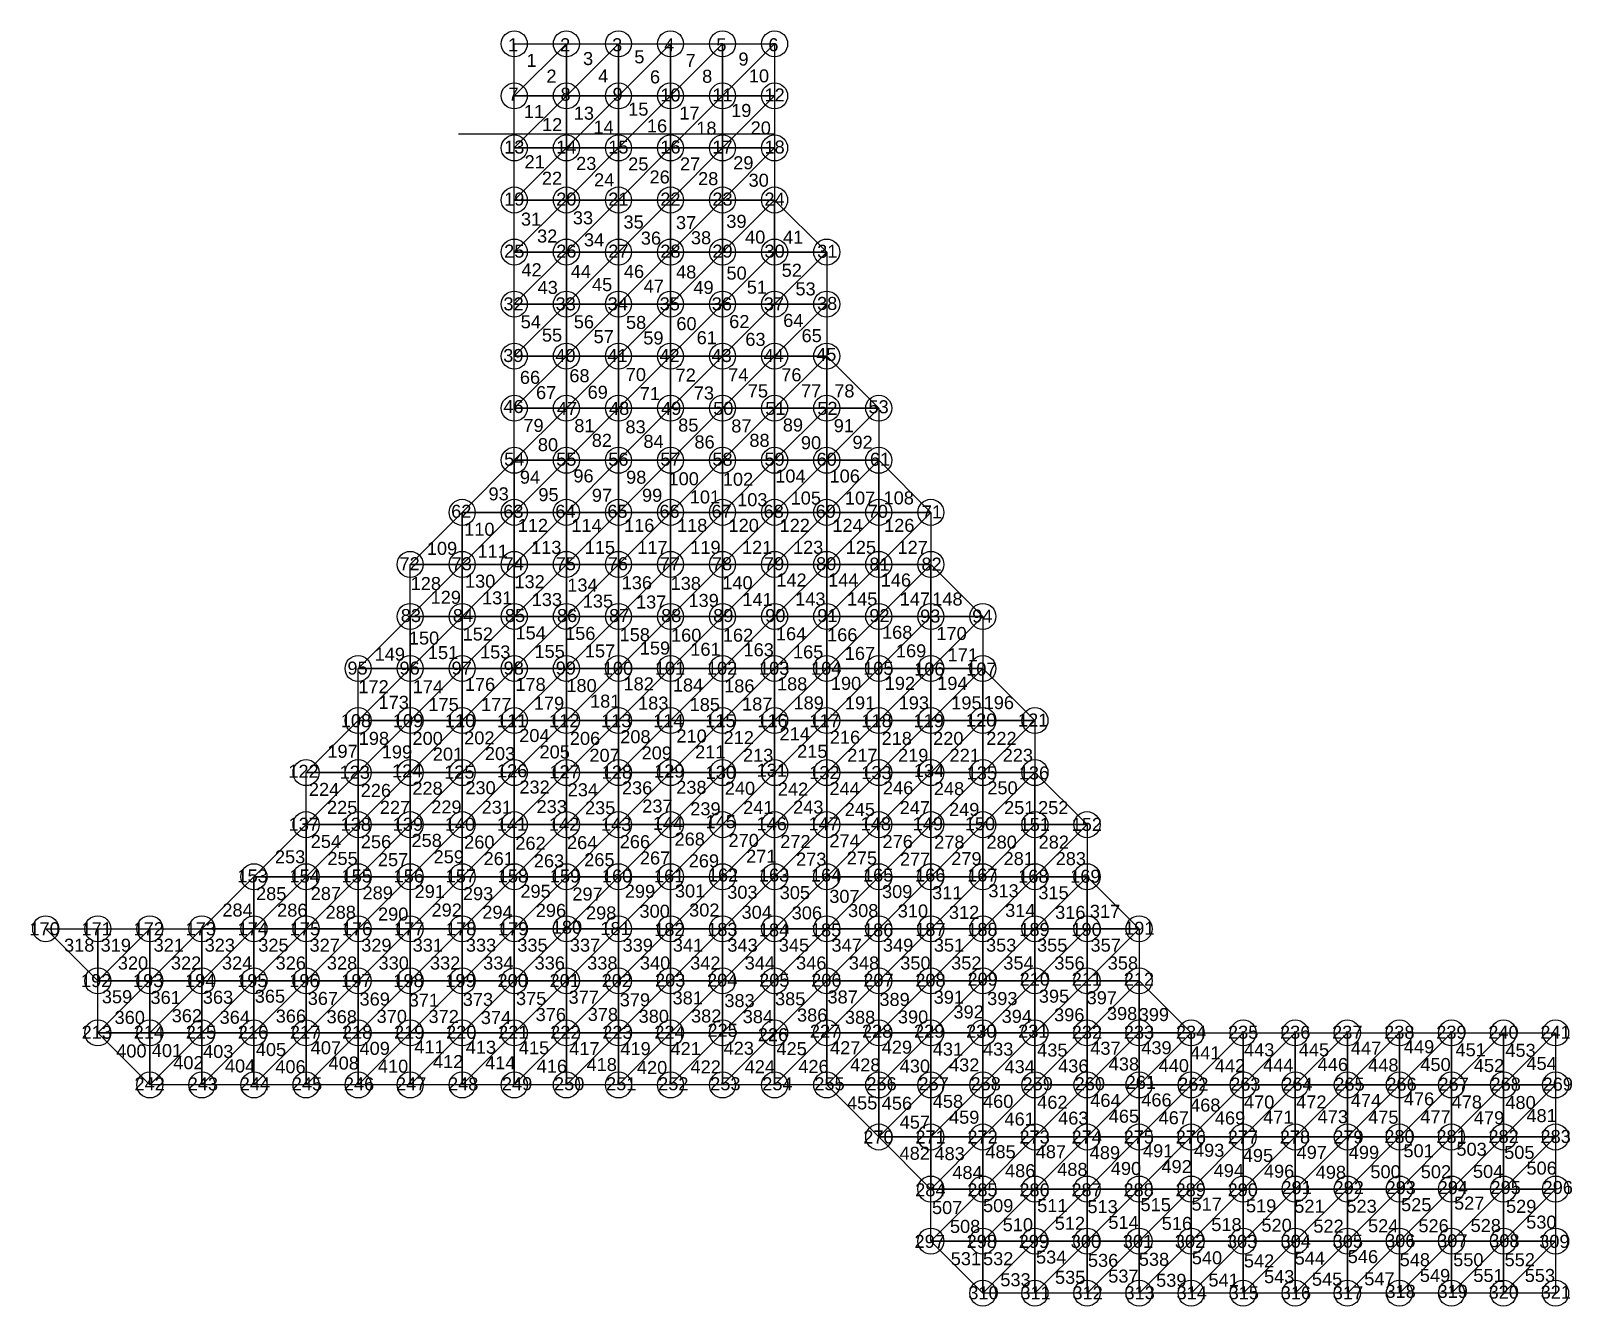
# Model space of a CAD drawing. Header units: inches. Extents: x -1 to 117, y -1 to 97.
import ezdxf

# ---------------------------------------------------------------- set-up
doc = ezdxf.new("R2010")
doc.units = ezdxf.units.IN
doc.header["$MEASUREMENT"] = 0
for name, color, linetype in [('ELEMENTO TRIANGULAR', 7, 'Continuous'), ('NODE', 7, 'Continuous'), ('NÚMERO DO ELEMENTO', 7, 'Continuous'), ('NÚMERO DOS NÓS', 7, 'Continuous')]:
    doc.layers.add(name, color=color, linetype=linetype)
doc.styles.get("Standard").update_dxf_attribs({"font": 'arial.ttf'})

msp = doc.modelspace()

# ---------------------------------------------------------------- texts
at = {"layer": 'NÚMERO DO ELEMENTO'}
for s, p in [('1', (36.94, 94.23)), ('3', (41.28, 94.37)), ('5', (45.22, 94.5)), ('7', (49.16, 94.22)), ('9', (53.22, 94.33)), ('2', (38.47, 93.02)), ('4', (42.44, 93.03)), ('6', (46.42, 92.96)), ('8', (50.43, 93.01)), ('10', (54.02, 93.04)), ('11', (36.74, 90.3)), ('13', (40.57, 90.17)), ('15', (44.75, 90.48)), ('17', (48.68, 90.18)), ('19', (52.66, 90.38)), ('12', (38.13, 89.29)), ('14', (42.08, 89.1)), ('16', (46.19, 89.19)), ('18', (49.98, 89.02)), ('20', (54.16, 89.04)), ('21', (36.79, 86.44)), ('23', (40.75, 86.31)), ('25', (44.75, 86.27)), ('27', (48.73, 86.27)), ('29', (52.82, 86.36)), ('22', (38.12, 85.17)), ('24', (42.13, 85.05)), ('26', (46.39, 85.27)), ('28', (50.12, 85.14)), ('30', (54, 85.02)), ('31', (36.51, 82.03)), ('33', (40.5, 82.13)), ('32', (37.75, 80.73)), ('35', (44.39, 81.81)), ('37', (48.42, 81.76)), ('39', (52.29, 81.86)), ('34', (41.35, 80.44)), ('36', (45.72, 80.57)), ('38', (49.57, 80.6)), ('40', (53.73, 80.65)), ('41', (56.65, 80.65)), ('42', (36.55, 78.14)), ('44', (40.34, 78.01)), ('46', (44.42, 78.01)), ('48', (48.43, 77.97)), ('50', (52.3, 77.88)), ('52', (56.54, 78.1)), ('43', (37.79, 76.78)), ('45', (41.97, 77)), ('47', (45.94, 76.88)), ('49', (49.76, 76.78)), ('51', (53.86, 76.8)), ('53', (57.6, 76.67)), ('54', (36.49, 74.14)), ('56', (40.57, 74.14)), ('58', (44.58, 74.09)), ('60', (48.45, 74)), ('62', (52.51, 74.16)), ('64', (56.66, 74.25)), ('55', (38.12, 73.12)), ('57', (42.09, 73)), ('59', (45.91, 72.9)), ('61', (50.01, 72.92)), ('63', (53.75, 72.79)), ('65', (58.07, 73.08)), ('70', (44.56, 70.09)), ('72', (48.39, 70.05)), ('74', (52.43, 70.07)), ('76', (56.51, 70.07)), ('66', (36.43, 69.87)), ('68', (40.23, 70)), ('67', (37.67, 68.7)), ('69', (41.63, 68.73)), ('71', (45.64, 68.62)), ('73', (49.79, 68.67)), ('75', (53.94, 68.83)), ('77', (58.03, 68.83)), ('78', (60.58, 68.83)), ('79', (36.7, 66.18)), ('81', (40.61, 66.16)), ('83', (44.54, 66.07)), ('85', (48.59, 66.2)), ('87', (52.67, 66.14)), ('89', (56.63, 66.21)), ('91', (60.54, 66.16)), ('80', (37.81, 64.7)), ('82', (41.95, 65.03)), ('84', (45.92, 64.95)), ('86', (49.84, 64.91)), ('88', (54.06, 65.03)), ('90', (58.02, 64.85)), ('92', (61.98, 64.88)), ('94', (36.43, 62.2)), ('96', (40.54, 62.3)), ('98', (44.59, 62.2)), ('100', (47.85, 62.08)), ('102', (52.02, 62.04)), ('104', (56.05, 62.29)), ('106', (60.22, 62.29)), ('93', (34.02, 60.92)), ('95', (37.85, 60.86)), ('97', (41.96, 60.81)), ('99', (45.81, 60.81)), ('101', (49.48, 60.68)), ('105', (57.23, 60.6)), ('107', (61.4, 60.6)), ('108', (64.37, 60.61)), ('103', (53.12, 60.47)), ('110', (32.15, 58.2)), ('112', (36.26, 58.5)), ('114', (40.38, 58.5)), ('116', (44.43, 58.5)), ('118', (48.5, 58.5)), ('120', (52.46, 58.5)), ('122', (56.38, 58.5)), ('124', (60.44, 58.5)), ('126', (64.41, 58.5)), ('109', (29.28, 56.73)), ('111', (33.17, 56.51)), ('113', (37.29, 56.81)), ('115', (41.41, 56.81)), ('117', (45.45, 56.81)), ('119', (49.52, 56.81)), ('121', (53.49, 56.81)), ('123', (57.41, 56.81)), ('125', (61.46, 56.81)), ('127', (65.44, 56.81)), ('128', (28.04, 54.03)), ('130', (32.21, 54.21)), ('132', (36.01, 54.17)), ('134', (40.07, 53.91)), ('136', (44.25, 54.09)), ('138', (48.01, 54.04)), ('140', (51.98, 54.09)), ('142', (56.13, 54.3)), ('144', (60.11, 54.3)), ('146', (64.15, 54.3)), ('129', (29.57, 52.97)), ('131', (33.52, 52.93)), ('133', (37.34, 52.8)), ('135', (41.26, 52.68)), ('137', (45.35, 52.61)), ('139', (49.38, 52.73)), ('141', (53.52, 52.8)), ('143', (57.58, 52.84)), ('145', (61.56, 52.84)), ('147', (65.61, 52.84)), ('148', (68.11, 52.84)), ('152', (32.03, 50.15)), ('154', (36.09, 50.23)), ('156', (39.9, 50.2)), ('158', (44.09, 50.1)), ('160', (48.04, 50.06)), ('162', (52.02, 50.06)), ('164', (56.1, 50.17)), ('166', (60.03, 50.09)), ('168', (64.25, 50.28)), ('170', (68.43, 50.19)), ('150', (27.9, 49.84)), ('153', (33.37, 48.77)), ('155', (37.55, 48.81)), ('157', (41.42, 48.85)), ('159', (45.64, 49.07)), ('161', (49.52, 48.98)), ('163', (53.61, 48.94)), ('165', (57.41, 48.77)), ('169', (65.32, 48.86)), ('149', (25.27, 48.6)), ('151', (29.36, 48.72)), ('167', (61.39, 48.66)), ('171', (69.29, 48.55)), ('190', (60.32, 46.36)), ('192', (64.46, 46.36)), ('194', (68.49, 46.36)), ('172', (24.02, 46.1)), ('174', (28.2, 46.1)), ('176', (32.2, 46.28)), ('178', (36.08, 46.28)), ('180', (40, 46.19)), ('182', (44.39, 46.32)), ('184', (48.18, 46.23)), ('186', (52.12, 46.16)), ('188', (56.18, 46.32)), ('173', (25.57, 44.9)), ('175', (29.4, 44.73)), ('177', (33.45, 44.73)), ('179', (37.5, 44.83)), ('181', (41.82, 44.99)), ('183', (45.51, 44.84)), ('185', (49.47, 44.73)), ('187', (53.5, 44.77)), ('189', (57.45, 44.86)), ('191', (61.4, 44.86)), ('193', (65.53, 44.86)), ('195', (69.57, 44.86)), ('196', (72.06, 44.88)), ('198', (24.05, 42.13)), ('200', (28.18, 42.13)), ('202', (32.15, 42.17)), ('204', (36.38, 42.35)), ('206', (40.27, 42.13)), ('208', (44.14, 42.26)), ('210', (48.46, 42.31)), ('212', (52.08, 42.19)), ('214', (56.38, 42.48)), ('216', (60.24, 42.22)), ('218', (64.22, 42.13)), ('220', (68.18, 42.13)), ('222', (72.26, 42.13)), ('197', (21.64, 41.14)), ('199', (25.82, 41.09)), ('201', (29.74, 40.92)), ('203', (33.74, 40.96)), ('205', (37.94, 41.09)), ('207', (41.77, 40.83)), ('209', (45.78, 41.01)), ('211', (49.89, 41.09)), ('213', (53.57, 40.83)), ('215', (57.73, 41.14)), ('217', (61.58, 40.83)), ('219', (65.48, 40.83)), ('221', (69.44, 40.83)), ('223', (73.52, 40.83)), ('224', (20.22, 38.21)), ('226', (24.2, 38.13)), ('228', (28.17, 38.3)), ('230', (32.24, 38.34)), ('232', (36.39, 38.39)), ('234', (40.1, 38.18)), ('236', (44.27, 38.33)), ('238', (48.44, 38.37)), ('240', (52.17, 38.3)), ('242', (56.25, 38.23)), ('244', (60.21, 38.27)), ('246', (64.32, 38.33)), ('248', (68.23, 38.27)), ('250', (72.34, 38.33)), ('233', (37.71, 36.89)), ('237', (45.83, 36.93)), ('225', (21.61, 36.83)), ('227', (25.67, 36.83)), ('229', (29.62, 36.86)), ('231', (33.49, 36.84)), ('235', (41.43, 36.8)), ('239', (49.52, 36.72)), ('241', (53.58, 36.82)), ('243', (57.42, 36.85)), ('245', (61.38, 36.67)), ('247', (65.61, 36.81)), ('249', (69.4, 36.67)), ('251', (73.63, 36.81)), ('252', (76.24, 36.81)), ('254', (20.36, 34.21)), ('256', (24.21, 34.19)), ('258', (28.1, 34.29)), ('260', (32.15, 34.16)), ('262', (36.08, 34.07)), ('264', (40.05, 34.12)), ('266', (44.1, 34.19)), ('268', (48.31, 34.39)), ('270', (52.46, 34.29)), ('272', (56.43, 34.2)), ('274', (60.21, 34.26)), ('276', (64.29, 34.2)), ('278', (68.26, 34.16)), ('280', (72.28, 34.16)), ('282', (76.28, 34.16)), ('253', (17.61, 33.03)), ('255', (21.64, 32.9)), ('257', (25.52, 32.81)), ('259', (29.8, 33.03)), ('261', (33.64, 32.89)), ('263', (37.5, 32.72)), ('265', (41.37, 32.81)), ('267', (45.65, 32.94)), ('269', (49.4, 32.72)), ('271', (53.81, 33.07)), ('273', (57.65, 32.85)), ('275', (61.54, 32.94)), ('277', (65.63, 32.85)), ('279', (69.57, 32.89)), ('281', (73.59, 32.89)), ('283', (77.59, 32.89)), ('285', (16.16, 30.2)), ('287', (20.36, 30.21)), ('289', (24.34, 30.26)), ('291', (28.34, 30.37)), ('293', (32.05, 30.2)), ('295', (36.47, 30.38)), ('297', (40.46, 30.17)), ('299', (44.49, 30.38)), ('301', (48.34, 30.41)), ('303', (52.36, 30.31)), ('305', (56.39, 30.28)), ('307', (60.2, 29.99)), ('309', (64.25, 30.36)), ('311', (68.1, 30.27)), ('313', (72.42, 30.42)), ('315', (76.26, 30.27)), ('284', (13.57, 28.94)), ('286', (17.78, 28.93)), ('288', (21.5, 28.77)), ('290', (25.53, 28.63)), ('292', (29.64, 28.94)), ('294', (33.54, 28.77)), ('296', (37.65, 28.91)), ('298', (41.51, 28.72)), ('300', (45.62, 28.85)), ('302', (49.43, 28.94)), ('304', (53.46, 28.77)), ('306', (57.31, 28.72)), ('308', (61.64, 28.9)), ('310', (65.46, 28.87)), ('312', (69.39, 28.76)), ('314', (73.71, 28.91)), ('316', (77.55, 28.76)), ('317', (80.22, 28.84)), ('318', (1.41, 26.24)), ('319', (4.22, 26.24)), ('321', (8.29, 26.24)), ('323', (12.21, 26.24)), ('325', (16.33, 26.24)), ('327', (20.27, 26.24)), ('329', (24.24, 26.24)), ('331', (28.19, 26.24)), ('333', (32.28, 26.24)), ('335', (36.23, 26.24)), ('337', (40.27, 26.24)), ('339', (44.32, 26.24)), ('341', (48.18, 26.24)), ('343', (52.37, 26.24)), ('345', (56.32, 26.24)), ('347', (60.37, 26.24)), ('349', (64.32, 26.24)), ('351', (68.23, 26.24)), ('353', (72.24, 26.24)), ('355', (76.16, 26.24)), ('357', (80.27, 26.24)), ('320', (5.54, 24.87)), ('322', (9.62, 24.87)), ('324', (13.54, 24.87)), ('326', (17.66, 24.87)), ('328', (21.6, 24.87)), ('330', (25.57, 24.87)), ('332', (29.52, 24.87)), ('334', (33.61, 24.87)), ('336', (37.56, 24.87)), ('338', (41.6, 24.87)), ('340', (45.65, 24.87)), ('342', (49.51, 24.87)), ('344', (53.7, 24.87)), ('346', (57.65, 24.87)), ('348', (61.7, 24.87)), ('350', (65.65, 24.87)), ('352', (69.56, 24.87)), ('354', (73.57, 24.87)), ('356', (77.49, 24.87)), ('358', (81.59, 24.87)), ('359', (4.31, 22.28)), ('361', (8.05, 22.22)), ('363', (12.07, 22.24)), ('365', (16.06, 22.32)), ('367', (20.13, 22.15)), ('369', (24.11, 22.1)), ('371', (27.89, 22.02)), ('373', (32.04, 22.07)), ('375', (36.13, 22.14)), ('377', (40.17, 22.24)), ('379', (44.1, 22.04)), ('381', (48.16, 22.19)), ('383', (52.14, 21.98)), ('385', (56.03, 22.12)), ('387', (60.06, 22.26)), ('389', (64.05, 22.07)), ('391', (68.22, 22.24)), ('393', (72.33, 22.14)), ('395', (76.3, 22.32)), ('397', (79.97, 22.2)), ('360', (5.29, 20.69)), ('362', (9.68, 20.82)), ('364', (13.36, 20.7)), ('366', (17.67, 20.79)), ('368', (21.58, 20.74)), ('370', (25.42, 20.77)), ('372', (29.41, 20.76)), ('374', (33.43, 20.68)), ('376', (37.64, 20.91)), ('378', (41.64, 20.92)), ('380', (45.55, 20.78)), ('382', (49.58, 20.8)), ('384', (53.55, 20.75)), ('386', (57.72, 20.87)), ('388', (61.4, 20.7)), ('390', (65.47, 20.73)), ('392', (69.74, 21.11)), ('394', (73.44, 20.77)), ('396', (77.47, 20.89)), ('398', (81.53, 20.99)), ('399', (83.97, 20.91)), ('400', (5.42, 18.11)), ('401', (8.15, 18.14)), ('403', (12.09, 18.07)), ('405', (16.14, 18.22)), ('407', (20.36, 18.36)), ('409', (24.11, 18.31)), ('411', (28.32, 18.43)), ('413', (32.27, 18.4)), ('415', (36.35, 18.36)), ('417', (40.22, 18.29)), ('419', (44.15, 18.29)), ('421', (48, 18.29)), ('423', (52.08, 18.32)), ('425', (56.14, 18.29)), ('427', (60.26, 18.36)), ('429', (64.23, 18.4)), ('431', (68.15, 18.25)), ('433', (72.01, 18.25)), ('435', (76.17, 18.18)), ('437', (80.25, 18.32)), ('439', (84.17, 18.36)), ('441', (87.92, 17.96)), ('443', (92.06, 18.2)), ('445', (96.27, 18.2)), ('447', (100.27, 18.32)), ('449', (104.34, 18.44)), ('451', (108.31, 18.2)), ('453', (112.14, 18.16)), ('402', (9.8, 17.21)), ('404', (13.77, 16.96)), ('406', (17.64, 16.9)), ('408', (21.73, 17.18)), ('410', (25.52, 16.94)), ('412', (29.75, 17.29)), ('414', (33.76, 17.21)), ('416', (37.72, 16.94)), ('418', (41.55, 17.07)), ('420', (45.42, 16.84)), ('422', (49.54, 16.89)), ('424', (53.7, 16.9)), ('426', (57.82, 16.92)), ('428', (61.8, 17.04)), ('430', (65.61, 16.95)), ('432', (69.4, 17.04)), ('434', (73.66, 16.9)), ('436', (77.78, 16.96)), ('438', (81.67, 17.11)), ('440', (85.5, 16.99)), ('442', (89.82, 16.98)), ('444', (93.53, 17.03)), ('446', (97.72, 17.07)), ('448', (101.6, 17.03)), ('450', (105.61, 17.07)), ('452', (109.72, 16.99)), ('454', (113.76, 17.15)), ('476', (104.34, 14.43)), ('455', (61.56, 14.12)), ('456', (64.23, 14.09)), ('458', (68.15, 14.24)), ('460', (72.01, 14.24)), ('462', (76.17, 14.17)), ('464', (80.25, 14.31)), ('466', (84.17, 14.35)), ('468', (87.92, 13.95)), ('470', (92.06, 14.19)), ('472', (96.07, 14.19)), ('474', (100.27, 14.31)), ('478', (108.01, 14.19)), ('480', (112.14, 14.15)), ('457', (65.61, 12.64)), ('459', (69.4, 13.02)), ('461', (73.66, 12.88)), ('463', (77.78, 12.95)), ('465', (81.67, 13.1)), ('467', (85.5, 12.98)), ('469', (89.82, 12.96)), ('471', (93.53, 13.02)), ('473', (97.72, 13.06)), ('475', (101.6, 13.02)), ('477', (105.61, 13.06)), ('479', (109.72, 12.98)), ('481', (113.76, 13.14)), ('482', (65.6, 10.25)), ('483', (68.28, 10.22)), ('485', (72.19, 10.37)), ('487', (76.06, 10.37)), ('489', (80.21, 10.3)), ('491', (84.3, 10.44)), ('493', (88.22, 10.48)), ('495', (91.97, 10.08)), ('497', (96.1, 10.32)), ('499', (100.11, 10.32)), ('501', (104.31, 10.44)), ('503', (108.38, 10.56)), ('505', (112.05, 10.32)), ('484', (69.65, 8.77)), ('486', (73.7, 8.91)), ('488', (77.71, 9.01)), ('490', (81.83, 9.08)), ('492', (85.72, 9.23)), ('494', (89.73, 8.92)), ('496', (93.59, 8.87)), ('498', (97.57, 8.79)), ('500', (101.77, 8.83)), ('502', (105.64, 8.83)), ('504', (109.65, 8.85)), ('506', (113.76, 9.11)), ('509', (72.01, 6.23)), ('511', (76.17, 6.23)), ('513', (80.03, 6.15)), ('515', (84.11, 6.3)), ('517', (88.03, 6.34)), ('519', (92.21, 6.21)), ('521', (95.92, 6.18)), ('523', (99.93, 6.18)), ('525', (104.13, 6.3)), ('527', (108.2, 6.42)), ('529', (112.19, 6.17)), ('507', (68.09, 6.08)), ('514', (81.64, 4.94)), ('530', (113.74, 4.96)), ('508', (69.47, 4.63)), ('510', (73.52, 4.76)), ('512', (77.52, 4.87)), ('516', (85.74, 4.86)), ('518', (89.55, 4.77)), ('520', (93.4, 4.72)), ('522', (97.39, 4.65)), ('524', (101.59, 4.68)), ('526', (105.46, 4.68)), ('528', (109.47, 4.7)), ('531', (69.53, 2.15)), ('532', (72.01, 2.15)), ('534', (76.08, 2.27)), ('536', (80.07, 2.02)), ('538', (83.98, 2.1)), ('540', (88.05, 2.22)), ('542', (92.05, 1.98)), ('544', (95.95, 2.19)), ('546', (100.03, 2.31)), ('548', (104.02, 2.07)), ('550', (108.13, 2.07)), ('552', (112.08, 2.07)), ('533', (73.34, 0.53)), ('535', (77.54, 0.72)), ('537', (81.63, 0.81)), ('539', (85.31, 0.49)), ('541', (89.33, 0.51)), ('543', (93.6, 0.77)), ('545', (97.28, 0.57)), ('547', (101.3, 0.6)), ('549', (105.57, 0.86)), ('551', (109.68, 0.86)), ('553', (113.63, 0.86))]:
    msp.add_text(s, height=1, dxfattribs=at).set_placement(p)
at = {"layer": 'NÚMERO DOS NÓS'}
for s, p in [('1', (35.52, 95.43)), ('2', (39.52, 95.43)), ('3', (43.52, 95.43)), ('4', (47.52, 95.43)), ('5', (51.52, 95.43)), ('6', (55.52, 95.43)), ('7', (35.55, 91.63)), ('8', (39.55, 91.63)), ('9', (43.55, 91.63)), ('10', (47.22, 91.57)), ('11', (51.22, 91.57)), ('12', (55.22, 91.57)), ('13', (35.22, 87.57)), ('14', (39.22, 87.57)), ('15', (43.22, 87.57)), ('16', (47.22, 87.57)), ('17', (51.22, 87.57)), ('18', (55.22, 87.57)), ('19', (35.22, 83.57)), ('20', (39.22, 83.57)), ('21', (43.22, 83.57)), ('22', (47.22, 83.57)), ('23', (51.22, 83.57)), ('24', (55.22, 83.57)), ('25', (35.22, 79.57)), ('26', (39.22, 79.57)), ('27', (43.22, 79.57)), ('28', (47.22, 79.57)), ('29', (51.22, 79.57)), ('30', (55.22, 79.57)), ('31', (59.27, 79.56)), ('32', (35.17, 75.52)), ('33', (39.17, 75.52)), ('34', (43.17, 75.52)), ('35', (47.17, 75.52)), ('36', (51.17, 75.52)), ('37', (55.17, 75.52)), ('38', (59.26, 75.55)), ('39', (35.15, 71.55)), ('40', (39.15, 71.55)), ('41', (43.15, 71.55)), ('42', (47.15, 71.55)), ('43', (51.15, 71.55)), ('44', (55.15, 71.55)), ('45', (59.19, 71.64)), ('46', (35.16, 67.63)), ('47', (39.28, 67.49)), ('48', (43.28, 67.49)), ('49', (47.28, 67.49)), ('50', (51.28, 67.49)), ('51', (55.28, 67.49)), ('52', (59.28, 67.49)), ('53', (63.21, 67.61)), ('54', (35.22, 63.58)), ('55', (39.22, 63.58)), ('56', (43.22, 63.58)), ('57', (47.22, 63.58)), ('58', (51.22, 63.58)), ('59', (55.22, 63.58)), ('60', (59.22, 63.58)), ('61', (63.32, 63.58)), ('62', (31.15, 59.58)), ('63', (35.15, 59.58)), ('64', (39.15, 59.58)), ('65', (43.15, 59.58)), ('66', (47.15, 59.58)), ('67', (51.15, 59.58)), ('68', (55.15, 59.58)), ('69', (59.15, 59.58)), ('70', (63.15, 59.58)), ('71', (67.31, 59.53)), ('72', (27.18, 55.55)), ('73', (31.18, 55.55)), ('74', (35.18, 55.55)), ('75', (39.18, 55.55)), ('76', (43.18, 55.55)), ('77', (47.18, 55.55)), ('78', (51.18, 55.55)), ('79', (55.18, 55.55)), ('80', (59.18, 55.55)), ('81', (63.28, 55.52)), ('82', (67.28, 55.52)), ('83', (27.28, 51.57)), ('84', (31.28, 51.57)), ('85', (35.28, 51.57)), ('86', (39.28, 51.57)), ('87', (43.28, 51.57)), ('88', (47.28, 51.57)), ('89', (51.28, 51.57)), ('90', (55.28, 51.57)), ('91', (59.28, 51.57)), ('92', (63.28, 51.57)), ('93', (67.18, 51.53)), ('94', (71.18, 51.53)), ('95', (23.18, 47.53)), ('96', (27.18, 47.53)), ('97', (31.18, 47.53)), ('98', (35.18, 47.53)), ('99', (39.18, 47.53)), ('100', (42.8, 47.52)), ('101', (46.8, 47.52)), ('102', (50.8, 47.52)), ('103', (54.8, 47.52)), ('104', (58.8, 47.52)), ('105', (62.8, 47.52)), ('106', (66.72, 47.46)), ('107', (70.72, 47.46)), ('108', (22.67, 43.49)), ('109', (26.67, 43.49)), ('110', (30.67, 43.49)), ('111', (34.67, 43.49)), ('112', (38.67, 43.49)), ('113', (42.67, 43.49)), ('114', (46.67, 43.49)), ('115', (50.67, 43.49)), ('116', (54.67, 43.49)), ('117', (58.67, 43.49)), ('118', (62.67, 43.49)), ('119', (66.67, 43.49)), ('120', (70.7, 43.54)), ('121', (74.7, 43.54)), ('122', (18.64, 39.6)), ('123', (22.58, 39.53)), ('124', (26.61, 39.63)), ('125', (30.61, 39.54)), ('126', (34.67, 39.64)), ('127', (38.7, 39.56)), ('128', (42.72, 39.54)), ('129', (46.74, 39.62)), ('130', (50.7, 39.52)), ('131', (54.62, 39.68)), ('132', (58.66, 39.5)), ('133', (62.66, 39.5)), ('134', (66.7, 39.65)), ('135', (70.76, 39.48)), ('136', (74.76, 39.48)), ('145', (50.69, 35.73)), ('137', (18.66, 35.53)), ('138', (22.66, 35.53)), ('139', (26.66, 35.53)), ('140', (30.66, 35.53)), ('141', (34.66, 35.53)), ('142', (38.66, 35.53)), ('143', (42.66, 35.53)), ('144', (46.64, 35.6)), ('146', (54.61, 35.57)), ('147', (58.61, 35.57)), ('148', (62.61, 35.57)), ('149', (66.61, 35.57)), ('150', (70.61, 35.57)), ('151', (74.82, 35.52)), ('152', (78.82, 35.52)), ('153', (14.73, 31.56)), ('154', (18.73, 31.56)), ('155', (22.73, 31.56)), ('156', (26.73, 31.56)), ('157', (30.73, 31.56)), ('158', (34.73, 31.56)), ('159', (38.73, 31.56)), ('160', (42.73, 31.56)), ('161', (46.73, 31.56)), ('162', (50.87, 31.63)), ('163', (54.79, 31.63)), ('164', (58.79, 31.63)), ('165', (62.79, 31.63)), ('166', (66.79, 31.63)), ('167', (70.79, 31.63)), ('168', (74.71, 31.54)), ('169', (78.71, 31.54)), ('170', (-1.25, 27.5)), ('171', (2.75, 27.5)), ('172', (6.75, 27.5)), ('173', (10.75, 27.5)), ('174', (14.75, 27.5)), ('175', (18.75, 27.5)), ('176', (22.75, 27.5)), ('177', (26.75, 27.5)), ('178', (30.75, 27.5)), ('179', (34.75, 27.5)), ('180', (38.88, 27.62)), ('181', (42.61, 27.52)), ('182', (46.75, 27.45)), ('183', (50.82, 27.45)), ('184', (54.79, 27.41)), ('185', (58.79, 27.41)), ('186', (62.79, 27.41)), ('187', (66.8, 27.45)), ('188', (70.8, 27.45)), ('189', (74.8, 27.45)), ('190', (78.8, 27.45)), ('191', (82.85, 27.54)), ('192', (2.71, 23.52)), ('193', (6.71, 23.52)), ('194', (10.71, 23.52)), ('195', (14.71, 23.52)), ('196', (18.71, 23.52)), ('197', (22.71, 23.52)), ('198', (26.71, 23.52)), ('199', (30.71, 23.52)), ('200', (34.71, 23.52)), ('201', (38.71, 23.52)), ('202', (42.71, 23.52)), ('203', (46.81, 23.55)), ('204', (50.81, 23.55)), ('205', (54.81, 23.55)), ('206', (58.81, 23.55)), ('207', (62.81, 23.55)), ('208', (66.81, 23.55)), ('209', (70.82, 23.63)), ('210', (74.82, 23.63)), ('211', (78.82, 23.63)), ('212', (82.82, 23.63)), ('213', (2.76, 19.55)), ('214', (6.76, 19.55)), ('215', (10.76, 19.55)), ('216', (14.76, 19.55)), ('217', (18.76, 19.55)), ('218', (22.76, 19.55)), ('219', (26.76, 19.55)), ('220', (30.76, 19.55)), ('221', (34.76, 19.55)), ('222', (38.76, 19.55)), ('223', (42.76, 19.55)), ('224', (46.76, 19.55)), ('225', (50.84, 19.7)), ('226', (54.71, 19.36)), ('227', (58.71, 19.63)), ('228', (62.71, 19.63)), ('229', (66.71, 19.63)), ('230', (70.71, 19.63)), ('231', (74.71, 19.63)), ('232', (78.83, 19.55)), ('233', (82.83, 19.55)), ('234', (86.83, 19.55)), ('235', (90.83, 19.55)), ('236', (94.83, 19.55)), ('237', (98.83, 19.55)), ('238', (102.83, 19.55)), ('239', (106.83, 19.55)), ('240', (110.83, 19.55)), ('241', (114.83, 19.55)), ('242', (6.82, 15.58)), ('243', (10.91, 15.58)), ('244', (14.91, 15.58)), ('245', (18.91, 15.58)), ('246', (22.91, 15.58)), ('247', (26.91, 15.58)), ('248', (30.91, 15.58)), ('249', (35.05, 15.59)), ('250', (39.05, 15.59)), ('251', (43.05, 15.59)), ('252', (47.05, 15.59)), ('253', (51.05, 15.59)), ('254', (55.05, 15.59)), ('255', (59.05, 15.59)), ('256', (63.05, 15.59)), ('257', (67.05, 15.59)), ('258', (71.05, 15.59)), ('259', (75.05, 15.59)), ('260', (79.05, 15.59)), ('261', (82.97, 15.7)), ('262', (87, 15.56)), ('263', (91, 15.56)), ('264', (95, 15.56)), ('265', (99, 15.56)), ('266', (103, 15.56)), ('267', (107, 15.56)), ('268', (111, 15.56)), ('269', (115, 15.56)), ('270', (62.81, 11.5)), ('271', (66.81, 11.5)), ('272', (70.81, 11.5)), ('273', (74.81, 11.5)), ('274', (78.81, 11.5)), ('275', (82.81, 11.5)), ('276', (86.81, 11.5)), ('277', (90.81, 11.5)), ('278', (94.81, 11.5)), ('279', (98.92, 11.5)), ('280', (102.84, 11.54)), ('281', (106.84, 11.54)), ('282', (110.84, 11.54)), ('283', (114.84, 11.54)), ('284', (66.8, 7.44)), ('285', (70.8, 7.44)), ('286', (74.8, 7.44)), ('287', (78.8, 7.44)), ('288', (82.8, 7.44)), ('289', (86.8, 7.44)), ('290', (90.8, 7.44)), ('291', (94.94, 7.61)), ('292', (98.94, 7.61)), ('293', (102.94, 7.61)), ('294', (106.94, 7.61)), ('295', (111, 7.62)), ('296', (115, 7.62)), ('297', (66.75, 3.48)), ('298', (70.75, 3.48)), ('299', (74.75, 3.48)), ('300', (78.75, 3.48)), ('301', (82.75, 3.48)), ('302', (86.75, 3.48)), ('303', (90.75, 3.48)), ('304', (94.87, 3.49)), ('305', (98.87, 3.49)), ('306', (102.9, 3.53)), ('307', (106.9, 3.53)), ('308', (110.9, 3.53)), ('309', (114.74, 3.48)), ('310', (70.88, -0.47)), ('311', (74.88, -0.47)), ('312', (78.88, -0.47)), ('313', (82.88, -0.47)), ('314', (86.88, -0.47)), ('315', (90.88, -0.47)), ('316', (94.88, -0.47)), ('317', (98.88, -0.47)), ('318', (102.93, -0.36)), ('319', (106.93, -0.36)), ('320', (110.85, -0.42)), ('321', (114.85, -0.42))]:
    msp.add_text(s, height=1, dxfattribs=at).set_placement(p)

# ---------------------------------------------------------------- linework, layer by layer
at = {"layer": 'ELEMENTO TRIANGULAR'}
for points in [[(40, 96), (36, 92), (36, 96), (40, 96)], [(40, 96), (40, 92), (36, 92), (40, 96)], [(44, 96), (40, 92), (40, 96), (44, 96)], [(44, 96), (44, 92), (40, 92), (44, 96)], [(48, 96), (44, 92), (44, 96), (48, 96)], [(48, 96), (48, 92), (44, 92), (48, 96)], [(52, 96), (48, 92), (48, 96), (52, 96)], [(52, 96), (52, 92), (48, 92), (52, 96)], [(56, 96), (52, 92), (52, 96), (56, 96)], [(56, 96), (56, 92), (52, 92), (56, 96)], [(40, 92), (36, 88), (36, 92), (40, 92)], [(40, 92), (40, 88), (36, 88), (40, 92)], [(44, 92), (40, 88), (40, 92), (44, 92)], [(44, 92), (44, 88), (40, 88), (44, 92)], [(48, 92), (44, 88), (44, 92), (48, 92)], [(48, 92), (48, 88), (44, 88), (48, 92)], [(52, 92), (48, 88), (48, 92), (52, 92)], [(52, 92), (52, 88), (48, 88), (52, 92)], [(56, 92), (52, 88), (52, 92), (56, 92)], [(56, 92), (56, 88), (52, 88), (56, 92)], [(40, 88), (36, 84), (36, 88), (40, 88)], [(40, 88), (40, 84), (36, 84), (40, 88)], [(44, 88), (40, 84), (40, 88), (44, 88)], [(44, 88), (44, 84), (40, 84), (44, 88)], [(48, 88), (44, 84), (44, 88), (48, 88)], [(48, 88), (48, 84), (44, 84), (48, 88)], [(52, 88), (48, 84), (48, 88), (52, 88)], [(52, 88), (52, 84), (48, 84), (52, 88)], [(56, 88), (52, 84), (52, 88), (56, 88)], [(56, 88), (56, 84), (52, 84), (56, 88)], [(40, 84), (36, 80), (36, 84), (40, 84)], [(40, 84), (40, 80), (36, 80), (40, 84)], [(44, 84), (40, 80), (40, 84), (44, 84)], [(44, 84), (44, 80), (40, 80), (44, 84)], [(48, 84), (44, 80), (44, 84), (48, 84)], [(48, 84), (48, 80), (44, 80), (48, 84)], [(52, 84), (48, 80), (48, 84), (52, 84)], [(52, 84), (52, 80), (48, 80), (52, 84)], [(56, 84), (52, 80), (52, 84), (56, 84)], [(56, 84), (56, 80), (52, 80), (56, 84)], [(60, 80), (56, 80), (56, 84), (60, 80)], [(40, 80), (36, 76), (36, 80), (40, 80)], [(40, 80), (40, 76), (36, 76), (40, 80)], [(44, 80), (40, 76), (40, 80), (44, 80)], [(44, 80), (44, 76), (40, 76), (44, 80)], [(48, 80), (44, 76), (44, 80), (48, 80)], [(48, 80), (48, 76), (44, 76), (48, 80)], [(52, 80), (48, 76), (48, 80), (52, 80)], [(52, 80), (52, 76), (48, 76), (52, 80)], [(56, 80), (52, 76), (52, 80), (56, 80)], [(56, 80), (56, 76), (52, 76), (56, 80)], [(60, 80), (56, 76), (56, 80), (60, 80)], [(60, 80), (60, 76), (56, 76), (60, 80)], [(40, 76), (36, 72), (36, 76), (40, 76)], [(40, 76), (40, 72), (36, 72), (40, 76)], [(44, 76), (40, 72), (40, 76), (44, 76)], [(44, 76), (44, 72), (40, 72), (44, 76)], [(48, 76), (44, 72), (44, 76), (48, 76)], [(48, 76), (48, 72), (44, 72), (48, 76)], [(52, 76), (48, 72), (48, 76), (52, 76)], [(52, 76), (52, 72), (48, 72), (52, 76)], [(56, 76), (52, 72), (52, 76), (56, 76)], [(56, 76), (56, 72), (52, 72), (56, 76)], [(60, 76), (56, 72), (56, 76), (60, 76)], [(60, 76), (60, 72), (56, 72), (60, 76)], [(40, 72), (36, 68), (36, 72), (40, 72)], [(40, 72), (40, 68), (36, 68), (40, 72)], [(44, 72), (40, 68), (40, 72), (44, 72)], [(44, 72), (44, 68), (40, 68), (44, 72)], [(48, 72), (44, 68), (44, 72), (48, 72)], [(48, 72), (48, 68), (44, 68), (48, 72)], [(52, 72), (48, 68), (48, 72), (52, 72)], [(52, 72), (52, 68), (48, 68), (52, 72)], [(56, 72), (52, 68), (52, 72), (56, 72)], [(56, 72), (56, 68), (52, 68), (56, 72)], [(60, 72), (56, 68), (56, 72), (60, 72)], [(60, 72), (60, 68), (56, 68), (60, 72)], [(64, 68), (60, 68), (60, 72), (64, 68)], [(40, 68), (36, 64), (36, 68), (40, 68)], [(40, 68), (40, 64), (36, 64), (40, 68)], [(44, 68), (40, 64), (40, 68), (44, 68)], [(44, 68), (44, 64), (40, 64), (44, 68)], [(48, 68), (44, 64), (44, 68), (48, 68)], [(48, 68), (48, 64), (44, 64), (48, 68)], [(52, 68), (48, 64), (48, 68), (52, 68)], [(52, 68), (52, 64), (48, 64), (52, 68)], [(56, 68), (52, 64), (52, 68), (56, 68)], [(56, 68), (56, 64), (52, 64), (56, 68)], [(60, 68), (56, 64), (56, 68), (60, 68)], [(60, 68), (60, 64), (56, 64), (60, 68)], [(64, 68), (60, 64), (60, 68), (64, 68)], [(64, 68), (64, 64), (60, 64), (64, 68)], [(36, 64), (36, 60), (32, 60), (36, 64)], [(40, 64), (36, 60), (36, 64), (40, 64)], [(40, 64), (40, 60), (36, 60), (40, 64)], [(44, 64), (40, 60), (40, 64), (44, 64)], [(44, 64), (44, 60), (40, 60), (44, 64)], [(48, 64), (44, 60), (44, 64), (48, 64)], [(48, 64), (48, 60), (44, 60), (48, 64)], [(52, 64), (48, 60), (48, 64), (52, 64)], [(52, 64), (52, 60), (48, 60), (52, 64)], [(56, 64), (52, 60), (52, 64), (56, 64)], [(56, 64), (56, 60), (52, 60), (56, 64)], [(60, 64), (56, 60), (56, 64), (60, 64)], [(60, 64), (60, 60), (56, 60), (60, 64)], [(64, 64), (60, 60), (60, 64), (64, 64)], [(64, 64), (64, 60), (60, 60), (64, 64)], [(68, 60), (64, 60), (64, 64), (68, 60)], [(32, 60), (32, 56), (28, 56), (32, 60)], [(36, 60), (32, 56), (32, 60), (36, 60)], [(36, 60), (36, 56), (32, 56), (36, 60)], [(40, 60), (36, 56), (36, 60), (40, 60)], [(40, 60), (40, 56), (36, 56), (40, 60)], [(44, 60), (40, 56), (40, 60), (44, 60)], [(44, 60), (44, 56), (40, 56), (44, 60)], [(48, 60), (44, 56), (44, 60), (48, 60)], [(48, 60), (48, 56), (44, 56), (48, 60)], [(52, 60), (48, 56), (48, 60), (52, 60)], [(52, 60), (52, 56), (48, 56), (52, 60)], [(56, 60), (52, 56), (52, 60), (56, 60)], [(56, 60), (56, 56), (52, 56), (56, 60)], [(60, 60), (56, 56), (56, 60), (60, 60)], [(60, 60), (60, 56), (56, 56), (60, 60)], [(64, 60), (60, 56), (60, 60), (64, 60)], [(64, 60), (64, 56), (60, 56), (64, 60)], [(68, 60), (64, 56), (64, 60), (68, 60)], [(68, 60), (68, 56), (64, 56), (68, 60)], [(32, 56), (28, 52), (28, 56), (32, 56)], [(32, 56), (32, 52), (28, 52), (32, 56)], [(36, 56), (32, 52), (32, 56), (36, 56)], [(36, 56), (36, 52), (32, 52), (36, 56)], [(40, 56), (36, 52), (36, 56), (40, 56)], [(40, 56), (40, 52), (36, 52), (40, 56)], [(44, 56), (40, 52), (40, 56), (44, 56)], [(44, 56), (44, 52), (40, 52), (44, 56)], [(48, 56), (44, 52), (44, 56), (48, 56)], [(48, 56), (48, 52), (44, 52), (48, 56)], [(52, 56), (48, 52), (48, 56), (52, 56)], [(52, 56), (52, 52), (48, 52), (52, 56)], [(56, 56), (52, 52), (52, 56), (56, 56)], [(56, 56), (56, 52), (52, 52), (56, 56)], [(60, 56), (56, 52), (56, 56), (60, 56)], [(60, 56), (60, 52), (56, 52), (60, 56)], [(64, 56), (60, 52), (60, 56), (64, 56)], [(64, 56), (64, 52), (60, 52), (64, 56)], [(68, 56), (64, 52), (64, 56), (68, 56)], [(68, 56), (68, 52), (64, 52), (68, 56)], [(72, 52), (68, 52), (68, 56), (72, 52)], [(28, 52), (28, 48), (24, 48), (28, 52)], [(32, 52), (28, 48), (28, 52), (32, 52)], [(32, 52), (32, 48), (28, 48), (32, 52)], [(36, 52), (32, 48), (32, 52), (36, 52)], [(36, 52), (36, 48), (32, 48), (36, 52)], [(40, 52), (36, 48), (36, 52), (40, 52)], [(40, 52), (40, 48), (36, 48), (40, 52)], [(44, 52), (40, 48), (40, 52), (44, 52)], [(44, 52), (44, 48), (40, 48), (44, 52)], [(48, 52), (44, 48), (44, 52), (48, 52)], [(48, 52), (48, 48), (44, 48), (48, 52)], [(52, 52), (48, 48), (48, 52), (52, 52)], [(52, 52), (52, 48), (48, 48), (52, 52)], [(56, 52), (52, 48), (52, 52), (56, 52)], [(56, 52), (56, 48), (52, 48), (56, 52)], [(60, 52), (56, 48), (56, 52), (60, 52)], [(60, 52), (60, 48), (56, 48), (60, 52)], [(64, 52), (60, 48), (60, 52), (64, 52)], [(64, 52), (64, 48), (60, 48), (64, 52)], [(68, 52), (64, 48), (64, 52), (68, 52)], [(68, 52), (68, 48), (64, 48), (68, 52)], [(72, 52), (68, 48), (68, 52), (72, 52)], [(72, 52), (72, 48), (68, 48), (72, 52)], [(28, 48), (24, 44), (24, 48), (28, 48)], [(28, 48), (28, 44), (24, 44), (28, 48)], [(32, 48), (28, 44), (28, 48), (32, 48)], [(32, 48), (32, 44), (28, 44), (32, 48)], [(36, 48), (32, 44), (32, 48), (36, 48)], [(36, 48), (36, 44), (32, 44), (36, 48)], [(40, 48), (36, 44), (36, 48), (40, 48)], [(40, 48), (40, 44), (36, 44), (40, 48)], [(40, 48), (36, 44), (36, 48), (40, 48)], [(40, 48), (40, 44), (36, 44), (40, 48)], [(44, 48), (40, 44), (40, 48), (44, 48)], [(44, 48), (44, 44), (40, 44), (44, 48)], [(48, 48), (44, 44), (44, 48), (48, 48)], [(48, 48), (48, 44), (44, 44), (48, 48)], [(52, 48), (48, 44), (48, 48), (52, 48)], [(52, 48), (52, 44), (48, 44), (52, 48)], [(56, 48), (52, 44), (52, 48), (56, 48)], [(56, 48), (56, 44), (52, 44), (56, 48)], [(60, 48), (56, 44), (56, 48), (60, 48)], [(60, 48), (60, 44), (56, 44), (60, 48)], [(64, 48), (60, 44), (60, 48), (64, 48)], [(64, 48), (64, 44), (60, 44), (64, 48)], [(68, 48), (64, 44), (64, 48), (68, 48)], [(68, 48), (68, 44), (64, 44), (68, 48)], [(72, 48), (68, 44), (68, 48), (72, 48)], [(72, 48), (72, 44), (68, 44), (72, 48)], [(76, 44), (72, 44), (72, 48), (76, 44)], [(24, 44), (24, 40), (20, 40), (24, 44)], [(28, 44), (24, 40), (24, 44), (28, 44)], [(28, 44), (28, 40), (24, 40), (28, 44)], [(32, 44), (28, 40), (28, 44), (32, 44)], [(32, 44), (32, 40), (28, 40), (32, 44)], [(36, 44), (32, 40), (32, 44), (36, 44)], [(36, 44), (36, 40), (32, 40), (36, 44)], [(40, 44), (36, 40), (36, 44), (40, 44)], [(40, 44), (40, 40), (36, 40), (40, 44)], [(40, 44), (36, 40), (36, 44), (40, 44)], [(40, 44), (40, 40), (36, 40), (40, 44)], [(44, 44), (40, 40), (40, 44), (44, 44)], [(44, 44), (44, 40), (40, 40), (44, 44)], [(48, 44), (44, 40), (44, 44), (48, 44)], [(48, 44), (48, 40), (44, 40), (48, 44)], [(52, 44), (48, 40), (48, 44), (52, 44)], [(52, 44), (52, 40), (48, 40), (52, 44)], [(56, 44), (52, 40), (52, 44), (56, 44)], [(56, 44), (56, 40), (52, 40), (56, 44)], [(60, 44), (56, 40), (56, 44), (60, 44)], [(60, 44), (60, 40), (56, 40), (60, 44)], [(64, 44), (60, 40), (60, 44), (64, 44)], [(64, 44), (64, 40), (60, 40), (64, 44)], [(68, 44), (64, 40), (64, 44), (68, 44)], [(68, 44), (68, 40), (64, 40), (68, 44)], [(72, 44), (68, 40), (68, 44), (72, 44)], [(72, 44), (72, 40), (68, 40), (72, 44)], [(76, 44), (72, 40), (72, 44), (76, 44)], [(76, 44), (76, 40), (72, 40), (76, 44)], [(24, 40), (20, 36), (20, 40), (24, 40)], [(24, 40), (24, 36), (20, 36), (24, 40)], [(28, 40), (24, 36), (24, 40), (28, 40)], [(28, 40), (28, 36), (24, 36), (28, 40)], [(32, 40), (28, 36), (28, 40), (32, 40)], [(32, 40), (32, 36), (28, 36), (32, 40)], [(36, 40), (32, 36), (32, 40), (36, 40)], [(36, 40), (36, 36), (32, 36), (36, 40)], [(40, 40), (36, 36), (36, 40), (40, 40)], [(40, 40), (40, 36), (36, 36), (40, 40)], [(40, 40), (36, 36), (36, 40), (40, 40)], [(40, 40), (40, 36), (36, 36), (40, 40)], [(44, 40), (40, 36), (40, 40), (44, 40)], [(44, 40), (44, 36), (40, 36), (44, 40)], [(48, 40), (44, 36), (44, 40), (48, 40)], [(48, 40), (48, 36), (44, 36), (48, 40)], [(52, 40), (48, 36), (48, 40), (52, 40)], [(52, 40), (52, 36), (48, 36), (52, 40)], [(56, 40), (52, 36), (52, 40), (56, 40)], [(56, 40), (56, 36), (52, 36), (56, 40)], [(60, 40), (56, 36), (56, 40), (60, 40)], [(60, 40), (60, 36), (56, 36), (60, 40)], [(64, 40), (60, 36), (60, 40), (64, 40)], [(64, 40), (64, 36), (60, 36), (64, 40)], [(68, 40), (64, 36), (64, 40), (68, 40)], [(68, 40), (68, 36), (64, 36), (68, 40)], [(72, 40), (68, 36), (68, 40), (72, 40)], [(72, 40), (72, 36), (68, 36), (72, 40)], [(76, 40), (72, 36), (72, 40), (76, 40)], [(76, 40), (76, 36), (72, 36), (76, 40)], [(80, 36), (76, 36), (76, 40), (80, 36)], [(20, 36), (20, 32), (16, 32), (20, 36)], [(24, 36), (20, 32), (20, 36), (24, 36)], [(24, 36), (24, 32), (20, 32), (24, 36)], [(28, 36), (24, 32), (24, 36), (28, 36)], [(28, 36), (28, 32), (24, 32), (28, 36)], [(32, 36), (28, 32), (28, 36), (32, 36)], [(32, 36), (32, 32), (28, 32), (32, 36)], [(36, 36), (32, 32), (32, 36), (36, 36)], [(36, 36), (36, 32), (32, 32), (36, 36)], [(40, 36), (36, 32), (36, 36), (40, 36)], [(40, 36), (40, 32), (36, 32), (40, 36)], [(40, 36), (36, 32), (36, 36), (40, 36)], [(40, 36), (40, 32), (36, 32), (40, 36)], [(44, 36), (40, 32), (40, 36), (44, 36)], [(44, 36), (44, 32), (40, 32), (44, 36)], [(48, 36), (44, 32), (44, 36), (48, 36)], [(48, 36), (48, 32), (44, 32), (48, 36)], [(52, 36), (48, 32), (48, 36), (52, 36)], [(52, 36), (52, 32), (48, 32), (52, 36)], [(56, 36), (52, 32), (52, 36), (56, 36)], [(56, 36), (56, 32), (52, 32), (56, 36)], [(60, 36), (56, 32), (56, 36), (60, 36)], [(60, 36), (60, 32), (56, 32), (60, 36)], [(64, 36), (60, 32), (60, 36), (64, 36)], [(64, 36), (64, 32), (60, 32), (64, 36)], [(68, 36), (64, 32), (64, 36), (68, 36)], [(68, 36), (68, 32), (64, 32), (68, 36)], [(72, 36), (68, 32), (68, 36), (72, 36)], [(72, 36), (72, 32), (68, 32), (72, 36)], [(76, 36), (72, 32), (72, 36), (76, 36)], [(76, 36), (76, 32), (72, 32), (76, 36)], [(80, 36), (76, 32), (76, 36), (80, 36)], [(80, 36), (80, 32), (76, 32), (80, 36)], [(16, 32), (16, 28), (12, 28), (16, 32)], [(20, 32), (16, 28), (16, 32), (20, 32)], [(20, 32), (20, 28), (16, 28), (20, 32)], [(24, 32), (20, 28), (20, 32), (24, 32)], [(24, 32), (24, 28), (20, 28), (24, 32)], [(28, 32), (24, 28), (24, 32), (28, 32)], [(28, 32), (28, 28), (24, 28), (28, 32)], [(32, 32), (28, 28), (28, 32), (32, 32)], [(32, 32), (32, 28), (28, 28), (32, 32)], [(36, 32), (32, 28), (32, 32), (36, 32)], [(36, 32), (36, 28), (32, 28), (36, 32)], [(40, 32), (36, 28), (36, 32), (40, 32)], [(40, 32), (40, 28), (36, 28), (40, 32)], [(40, 32), (36, 28), (36, 32), (40, 32)], [(40, 32), (40, 28), (36, 28), (40, 32)], [(44, 32), (40, 28), (40, 32), (44, 32)], [(44, 32), (44, 28), (40, 28), (44, 32)], [(48, 32), (44, 28), (44, 32), (48, 32)], [(48, 32), (48, 28), (44, 28), (48, 32)], [(52, 32), (48, 28), (48, 32), (52, 32)], [(52, 32), (52, 28), (48, 28), (52, 32)], [(56, 32), (52, 28), (52, 32), (56, 32)], [(56, 32), (56, 28), (52, 28), (56, 32)], [(60, 32), (56, 28), (56, 32), (60, 32)], [(60, 32), (60, 28), (56, 28), (60, 32)], [(64, 32), (60, 28), (60, 32), (64, 32)], [(64, 32), (64, 28), (60, 28), (64, 32)], [(68, 32), (64, 28), (64, 32), (68, 32)], [(68, 32), (68, 28), (64, 28), (68, 32)], [(72, 32), (68, 28), (68, 32), (72, 32)], [(72, 32), (72, 28), (68, 28), (72, 32)], [(76, 32), (72, 28), (72, 32), (76, 32)], [(76, 32), (76, 28), (72, 28), (76, 32)], [(80, 32), (76, 28), (76, 32), (80, 32)], [(80, 32), (80, 28), (76, 28), (80, 32)], [(84, 28), (80, 28), (80, 32), (84, 28)], [(0, 28), (4, 28), (4, 24), (0, 28)], [(8, 28), (4, 24), (4, 28), (8, 28)], [(8, 28), (8, 24), (4, 24), (8, 28)], [(12, 28), (8, 24), (8, 28), (12, 28)], [(12, 28), (12, 24), (8, 24), (12, 28)], [(16, 28), (12, 24), (12, 28), (16, 28)], [(16, 28), (16, 24), (12, 24), (16, 28)], [(20, 28), (16, 24), (16, 28), (20, 28)], [(20, 28), (20, 24), (16, 24), (20, 28)], [(24, 28), (20, 24), (20, 28), (24, 28)], [(24, 28), (24, 24), (20, 24), (24, 28)], [(28, 28), (24, 24), (24, 28), (28, 28)], [(28, 28), (28, 24), (24, 24), (28, 28)], [(32, 28), (28, 24), (28, 28), (32, 28)], [(32, 28), (32, 24), (28, 24), (32, 28)], [(36, 28), (32, 24), (32, 28), (36, 28)], [(36, 28), (36, 24), (32, 24), (36, 28)], [(40, 28), (36, 24), (36, 28), (40, 28)], [(40, 28), (40, 24), (36, 24), (40, 28)], [(40, 28), (36, 24), (36, 28), (40, 28)], [(40, 28), (40, 24), (36, 24), (40, 28)], [(44, 28), (40, 24), (40, 28), (44, 28)], [(44, 28), (44, 24), (40, 24), (44, 28)], [(48, 28), (44, 24), (44, 28), (48, 28)], [(48, 28), (48, 24), (44, 24), (48, 28)], [(52, 28), (48, 24), (48, 28), (52, 28)], [(52, 28), (52, 24), (48, 24), (52, 28)], [(56, 28), (52, 24), (52, 28), (56, 28)], [(56, 28), (56, 24), (52, 24), (56, 28)], [(60, 28), (56, 24), (56, 28), (60, 28)], [(60, 28), (60, 24), (56, 24), (60, 28)], [(64, 28), (60, 24), (60, 28), (64, 28)], [(64, 28), (64, 24), (60, 24), (64, 28)], [(68, 28), (64, 24), (64, 28), (68, 28)], [(68, 28), (68, 24), (64, 24), (68, 28)], [(72, 28), (68, 24), (68, 28), (72, 28)], [(72, 28), (72, 24), (68, 24), (72, 28)], [(76, 28), (72, 24), (72, 28), (76, 28)], [(76, 28), (76, 24), (72, 24), (76, 28)], [(80, 28), (76, 24), (76, 28), (80, 28)], [(80, 28), (80, 24), (76, 24), (80, 28)], [(84, 28), (80, 24), (80, 28), (84, 28)], [(84, 28), (84, 24), (80, 24), (84, 28)], [(8, 24), (4, 20), (4, 24), (8, 24)], [(8, 24), (8, 20), (4, 20), (8, 24)], [(12, 24), (8, 20), (8, 24), (12, 24)], [(12, 24), (12, 20), (8, 20), (12, 24)], [(16, 24), (12, 20), (12, 24), (16, 24)], [(16, 24), (16, 20), (12, 20), (16, 24)], [(20, 24), (16, 20), (16, 24), (20, 24)], [(20, 24), (20, 20), (16, 20), (20, 24)], [(24, 24), (20, 20), (20, 24), (24, 24)], [(24, 24), (24, 20), (20, 20), (24, 24)], [(28, 24), (24, 20), (24, 24), (28, 24)], [(28, 24), (28, 20), (24, 20), (28, 24)], [(32, 24), (28, 20), (28, 24), (32, 24)], [(32, 24), (32, 20), (28, 20), (32, 24)], [(36, 24), (32, 20), (32, 24), (36, 24)], [(36, 24), (36, 20), (32, 20), (36, 24)], [(40, 24), (36, 20), (36, 24), (40, 24)], [(40, 24), (40, 20), (36, 20), (40, 24)], [(40, 24), (36, 20), (36, 24), (40, 24)], [(40, 24), (40, 20), (36, 20), (40, 24)], [(44, 24), (40, 20), (40, 24), (44, 24)], [(44, 24), (44, 20), (40, 20), (44, 24)], [(48, 24), (44, 20), (44, 24), (48, 24)], [(48, 24), (48, 20), (44, 20), (48, 24)], [(52, 24), (48, 20), (48, 24), (52, 24)], [(52, 24), (52, 20), (48, 20), (52, 24)], [(56, 24), (52, 20), (52, 24), (56, 24)], [(56, 24), (56, 20), (52, 20), (56, 24)], [(60, 24), (56, 20), (56, 24), (60, 24)], [(60, 24), (60, 20), (56, 20), (60, 24)], [(64, 24), (60, 20), (60, 24), (64, 24)], [(64, 24), (64, 20), (60, 20), (64, 24)], [(68, 24), (64, 20), (64, 24), (68, 24)], [(68, 24), (68, 20), (64, 20), (68, 24)], [(72, 24), (68, 20), (68, 24), (72, 24)], [(72, 24), (72, 20), (68, 20), (72, 24)], [(76, 24), (72, 20), (72, 24), (76, 24)], [(76, 24), (76, 20), (72, 20), (76, 24)], [(80, 24), (76, 20), (76, 24), (80, 24)], [(80, 24), (80, 20), (76, 20), (80, 24)], [(84, 24), (80, 20), (80, 24), (84, 24)], [(84, 24), (84, 20), (80, 20), (84, 24)], [(88, 20), (84, 20), (84, 24), (88, 20)], [(4, 20), (8, 20), (8, 16), (4, 20)], [(12, 20), (8, 16), (8, 20), (12, 20)], [(12, 20), (12, 16), (8, 16), (12, 20)], [(16, 20), (12, 16), (12, 20), (16, 20)], [(16, 20), (16, 16), (12, 16), (16, 20)], [(20, 20), (16, 16), (16, 20), (20, 20)], [(20, 20), (20, 16), (16, 16), (20, 20)], [(24, 20), (20, 16), (20, 20), (24, 20)], [(24, 20), (24, 16), (20, 16), (24, 20)], [(28, 20), (24, 16), (24, 20), (28, 20)], [(28, 20), (28, 16), (24, 16), (28, 20)], [(32, 20), (28, 16), (28, 20), (32, 20)], [(32, 20), (32, 16), (28, 16), (32, 20)], [(36, 20), (32, 16), (32, 20), (36, 20)], [(36, 20), (36, 16), (32, 16), (36, 20)], [(40, 20), (36, 16), (36, 20), (40, 20)], [(40, 20), (40, 16), (36, 16), (40, 20)], [(44, 20), (40, 16), (40, 20), (44, 20)], [(44, 20), (44, 16), (40, 16), (44, 20)], [(48, 20), (44, 16), (44, 20), (48, 20)], [(48, 20), (48, 16), (44, 16), (48, 20)], [(52, 20), (48, 16), (48, 20), (52, 20)], [(52, 20), (52, 16), (48, 16), (52, 20)], [(56, 20), (52, 16), (52, 20), (56, 20)], [(56, 20), (56, 16), (52, 16), (56, 20)], [(60, 20), (56, 16), (56, 20), (60, 20)], [(60, 20), (60, 16), (56, 16), (60, 20)], [(64, 20), (60, 16), (60, 20), (64, 20)], [(64, 20), (64, 16), (60, 16), (64, 20)], [(68, 20), (64, 16), (64, 20), (68, 20)], [(68, 20), (68, 16), (64, 16), (68, 20)], [(72, 20), (68, 16), (68, 20), (72, 20)], [(72, 20), (72, 16), (68, 16), (72, 20)], [(76, 20), (72, 16), (72, 20), (76, 20)], [(76, 20), (76, 16), (72, 16), (76, 20)], [(80, 20), (76, 16), (76, 20), (80, 20)], [(80, 20), (80, 16), (76, 16), (80, 20)], [(84, 20), (80, 16), (80, 20), (84, 20)], [(84, 20), (84, 16), (80, 16), (84, 20)], [(88, 20), (84, 16), (84, 20), (88, 20)], [(88, 20), (88, 16), (84, 16), (88, 20)], [(92, 20), (88, 16), (88, 20), (92, 20)], [(92, 20), (92, 16), (88, 16), (92, 20)], [(96, 20), (92, 16), (92, 20), (96, 20)], [(96, 20), (96, 16), (92, 16), (96, 20)], [(100, 20), (96, 16), (96, 20), (100, 20)], [(100, 20), (100, 16), (96, 16), (100, 20)], [(104, 20), (100, 16), (100, 20), (104, 20)], [(104, 20), (104, 16), (100, 16), (104, 20)], [(108, 20), (104, 16), (104, 20), (108, 20)], [(108, 20), (108, 16), (104, 16), (108, 20)], [(112, 20), (108, 16), (108, 20), (112, 20)], [(112, 20), (112, 16), (108, 16), (112, 20)], [(116, 20), (112, 16), (112, 20), (116, 20)], [(116, 20), (116, 16), (112, 16), (116, 20)], [(60, 16), (64, 16), (64, 12), (60, 16)], [(68, 16), (64, 12), (64, 16), (68, 16)], [(68, 16), (68, 12), (64, 12), (68, 16)], [(72, 16), (68, 12), (68, 16), (72, 16)], [(72, 16), (72, 12), (68, 12), (72, 16)], [(76, 16), (72, 12), (72, 16), (76, 16)], [(76, 16), (76, 12), (72, 12), (76, 16)], [(80, 16), (76, 12), (76, 16), (80, 16)], [(80, 16), (80, 12), (76, 12), (80, 16)], [(84, 16), (80, 12), (80, 16), (84, 16)], [(84, 16), (84, 12), (80, 12), (84, 16)], [(88, 16), (84, 12), (84, 16), (88, 16)], [(88, 16), (88, 12), (84, 12), (88, 16)], [(92, 16), (88, 12), (88, 16), (92, 16)], [(92, 16), (92, 12), (88, 12), (92, 16)], [(96, 16), (92, 12), (92, 16), (96, 16)], [(96, 16), (96, 12), (92, 12), (96, 16)], [(100, 16), (96, 12), (96, 16), (100, 16)], [(100, 16), (100, 12), (96, 12), (100, 16)], [(104, 16), (100, 12), (100, 16), (104, 16)], [(104, 16), (104, 12), (100, 12), (104, 16)], [(108, 16), (104, 12), (104, 16), (108, 16)], [(108, 16), (108, 12), (104, 12), (108, 16)], [(112, 16), (108, 12), (108, 16), (112, 16)], [(112, 16), (112, 12), (108, 12), (112, 16)], [(116, 16), (112, 12), (112, 16), (116, 16)], [(116, 16), (116, 12), (112, 12), (116, 16)], [(64, 12), (68, 12), (68, 8), (64, 12)], [(72, 12), (68, 8), (68, 12), (72, 12)], [(72, 12), (72, 8), (68, 8), (72, 12)], [(76, 12), (72, 8), (72, 12), (76, 12)], [(76, 12), (76, 8), (72, 8), (76, 12)], [(80, 12), (76, 8), (76, 12), (80, 12)], [(80, 12), (80, 8), (76, 8), (80, 12)], [(84, 12), (80, 8)], [(84, 12), (84, 8), (80, 8), (84, 12)], [(80, 12), (84, 12)], [(88, 12), (84, 8), (84, 12), (88, 12)], [(88, 12), (88, 8), (84, 8), (88, 12)], [(92, 12), (88, 8), (88, 12), (92, 12)], [(92, 12), (92, 8), (88, 8), (92, 12)], [(96, 12), (92, 8), (92, 12), (96, 12)], [(96, 12), (96, 8), (92, 8), (96, 12)], [(100, 12), (96, 8), (96, 12), (100, 12)], [(100, 12), (100, 8), (96, 8), (100, 12)], [(104, 12), (100, 8), (100, 12), (104, 12)], [(104, 12), (104, 8), (100, 8), (104, 12)], [(108, 12), (104, 8), (104, 12), (108, 12)], [(108, 12), (108, 8), (104, 8), (108, 12)], [(112, 12), (108, 8), (108, 12), (112, 12)], [(112, 12), (112, 8), (108, 8), (112, 12)], [(116, 12), (112, 8), (112, 12), (116, 12)], [(116, 12), (116, 8), (112, 8), (116, 12)], [(72, 8), (68, 4), (68, 8), (72, 8)], [(72, 8), (72, 4), (68, 4), (72, 8)], [(76, 8), (72, 4), (72, 8), (76, 8)], [(76, 8), (76, 4), (72, 4), (76, 8)], [(80, 8), (76, 4), (76, 8), (80, 8)], [(80, 8), (80, 4), (76, 4), (80, 8)], [(84, 8), (80, 4), (80, 8), (84, 8)], [(84, 8), (84, 4), (80, 4), (84, 8)], [(88, 8), (84, 4), (84, 8), (88, 8)], [(88, 8), (88, 4), (84, 4), (88, 8)], [(92, 8), (88, 4), (88, 8), (92, 8)], [(92, 8), (92, 4), (88, 4), (92, 8)], [(96, 8), (92, 4), (92, 8), (96, 8)], [(96, 8), (96, 4), (92, 4), (96, 8)], [(100, 8), (96, 4), (96, 8), (100, 8)], [(100, 8), (100, 4), (96, 4), (100, 8)], [(104, 8), (100, 4), (100, 8), (104, 8)], [(104, 8), (104, 4), (100, 4), (104, 8)], [(108, 8), (104, 4), (104, 8), (108, 8)], [(108, 8), (108, 4), (104, 4), (108, 8)], [(112, 8), (108, 4), (108, 8), (112, 8)], [(112, 8), (112, 4), (108, 4), (112, 8)], [(116, 8), (112, 4), (112, 8), (116, 8)], [(116, 8), (116, 4), (112, 4), (116, 8)], [(68, 4), (72, 4), (72, 0), (68, 4)], [(76, 4), (72, 0), (72, 4), (76, 4)], [(76, 4), (76, 0), (72, 0), (76, 4)], [(80, 4), (76, 0), (76, 4), (80, 4)], [(80, 4), (80, 0), (76, 0), (80, 4)], [(84, 4), (80, 0), (80, 4), (84, 4)], [(84, 4), (84, 0), (80, 0), (84, 4)], [(88, 4), (84, 0), (84, 4), (88, 4)], [(88, 4), (88, 0), (84, 0), (88, 4)], [(92, 4), (88, 0), (88, 4), (92, 4)], [(92, 4), (92, 0), (88, 0), (92, 4)], [(96, 4), (92, 0), (92, 4), (96, 4)], [(96, 4), (96, 0), (92, 0), (96, 4)], [(100, 4), (96, 0), (96, 4), (100, 4)], [(100, 4), (100, 0), (96, 0), (100, 4)], [(104, 4), (100, 0), (100, 4), (104, 4)], [(104, 4), (104, 0), (100, 0), (104, 4)], [(108, 4), (104, 0), (104, 4), (108, 4)], [(108, 4), (108, 0), (104, 0), (108, 4)], [(112, 4), (108, 0), (108, 4), (112, 4)], [(112, 4), (112, 0), (108, 0), (112, 4)], [(116, 4), (112, 0), (112, 4), (116, 4)], [(116, 4), (116, 0), (112, 0), (116, 4)]]:
    msp.add_lwpolyline(points, dxfattribs=at)
at = {"layer": 'NODE'}
for centre in [(36, 96), (40, 96), (44, 96), (48, 96), (52, 96), (56, 96), (36, 92), (40, 92), (44, 92), (48, 92), (52, 92), (56, 92), (36, 88), (40, 88), (44, 88), (48, 88), (52, 88), (56, 88), (36, 84), (40, 84), (44, 84), (48, 84), (52, 84), (56, 84), (36, 80), (40, 80), (44, 80), (48, 80), (52, 80), (56, 80), (60, 80), (36, 76), (40, 76), (44, 76), (48, 76), (52, 76), (56, 76), (60, 76), (36, 72), (40, 72), (44, 72), (48, 72), (52, 72), (56, 72), (60, 72), (36, 68), (40, 68), (44, 68), (48, 68), (52, 68), (56, 68), (60, 68), (64, 68), (36, 64), (40, 64), (44, 64), (48, 64), (52, 64), (56, 64), (60, 64), (64, 64), (32, 60), (36, 60), (40, 60), (44, 60), (48, 60), (52, 60), (56, 60), (60, 60), (64, 60), (68, 60), (28, 56), (32, 56), (36, 56), (40, 56), (44, 56), (48, 56), (52, 56), (56, 56), (60, 56), (64, 56), (68, 56), (28, 52), (32, 52), (36, 52), (40, 52), (44, 52), (48, 52), (52, 52), (56, 52), (60, 52), (64, 52), (68, 52), (72, 52), (24, 48), (28, 48), (32, 48), (36, 48), (40, 48), (44, 48), (48, 48), (52, 48), (56, 48), (60, 48), (64, 48), (68, 48), (72, 48), (24, 44), (28, 44), (32, 44), (36, 44), (40, 44), (44, 44), (48, 44), (52, 44), (56, 44), (60, 44), (64, 44), (68, 44), (72, 44), (76, 44), (20, 40), (24, 40), (28, 40), (32, 40), (36, 40), (40, 40), (44, 40), (48, 40), (52, 40), (56, 40), (60, 40), (64, 40), (68, 40), (72, 40), (76, 40), (20, 36), (24, 36), (28, 36), (32, 36), (36, 36), (40, 36), (44, 36), (48, 36), (52, 36), (56, 36), (60, 36), (64, 36), (68, 36), (72, 36), (76, 36), (80, 36), (16, 32), (20, 32), (24, 32), (28, 32), (32, 32), (36, 32), (40, 32), (44, 32), (48, 32), (52, 32), (56, 32), (60, 32), (64, 32), (68, 32), (72, 32), (76, 32), (80, 32), (0, 28), (4, 28), (8, 28), (12, 28), (16, 28), (20, 28), (24, 28), (28, 28), (32, 28), (36, 28), (40, 28), (44, 28), (48, 28), (52, 28), (56, 28), (60, 28), (64, 28), (68, 28), (72, 28), (76, 28), (80, 28), (84, 28), (4, 24), (8, 24), (12, 24), (16, 24), (20, 24), (24, 24), (28, 24), (32, 24), (36, 24), (40, 24), (44, 24), (48, 24), (52, 24), (56, 24), (60, 24), (64, 24), (68, 24), (72, 24), (76, 24), (80, 24), (84, 24), (4, 20), (8, 20), (12, 20), (16, 20), (20, 20), (24, 20), (28, 20), (32, 20), (36, 20), (40, 20), (44, 20), (48, 20), (52, 20), (56, 20), (60, 20), (64, 20), (68, 20), (72, 20), (76, 20), (80, 20), (84, 20), (88, 20), (92, 20), (96, 20), (100, 20), (104, 20), (108, 20), (112, 20), (116, 20), (8, 16), (12, 16), (16, 16), (20, 16), (24, 16), (28, 16), (32, 16), (36, 16), (40, 16), (44, 16), (48, 16), (52, 16), (56, 16), (60, 16), (64, 16), (68, 16), (72, 16), (76, 16), (80, 16), (84, 16), (88, 16), (92, 16), (96, 16), (100, 16), (104, 16), (108, 16), (112, 16), (116, 16), (64, 12), (68, 12), (72, 12), (76, 12), (80, 12), (84, 12), (88, 12), (92, 12), (96, 12), (100, 12), (104, 12), (108, 12), (112, 12), (116, 12), (68, 8), (72, 8), (76, 8), (80, 8), (84, 8), (88, 8), (92, 8), (96, 8), (100, 8), (104, 8), (108, 8), (112, 8), (116, 8), (68, 4), (72, 4), (76, 4), (80, 4), (84, 4), (88, 4), (92, 4), (96, 4), (100, 4), (104, 4), (108, 4), (112, 4), (116, 4), (72, 0), (76, 0), (80, 0), (84, 0), (88, 0), (92, 0), (96, 0), (100, 0), (104, 0), (108, 0), (112, 0), (116, 0)]:
    msp.add_circle(centre, 1, dxfattribs=at)
at = {"layer": 'NÚMERO DOS NÓS'}
msp.add_line((56.04, 89.07), (31.72, 89.07), dxfattribs=at)

msp.set_redraw_order([(e.dxf.handle, doc.entitydb.next_handle()) for e in msp.query("TEXT MTEXT ATTDEF DIMENSION ARC_DIMENSION")])  # texts and dimensions are drawn at this point

doc.saveas('drawing.dxf')
